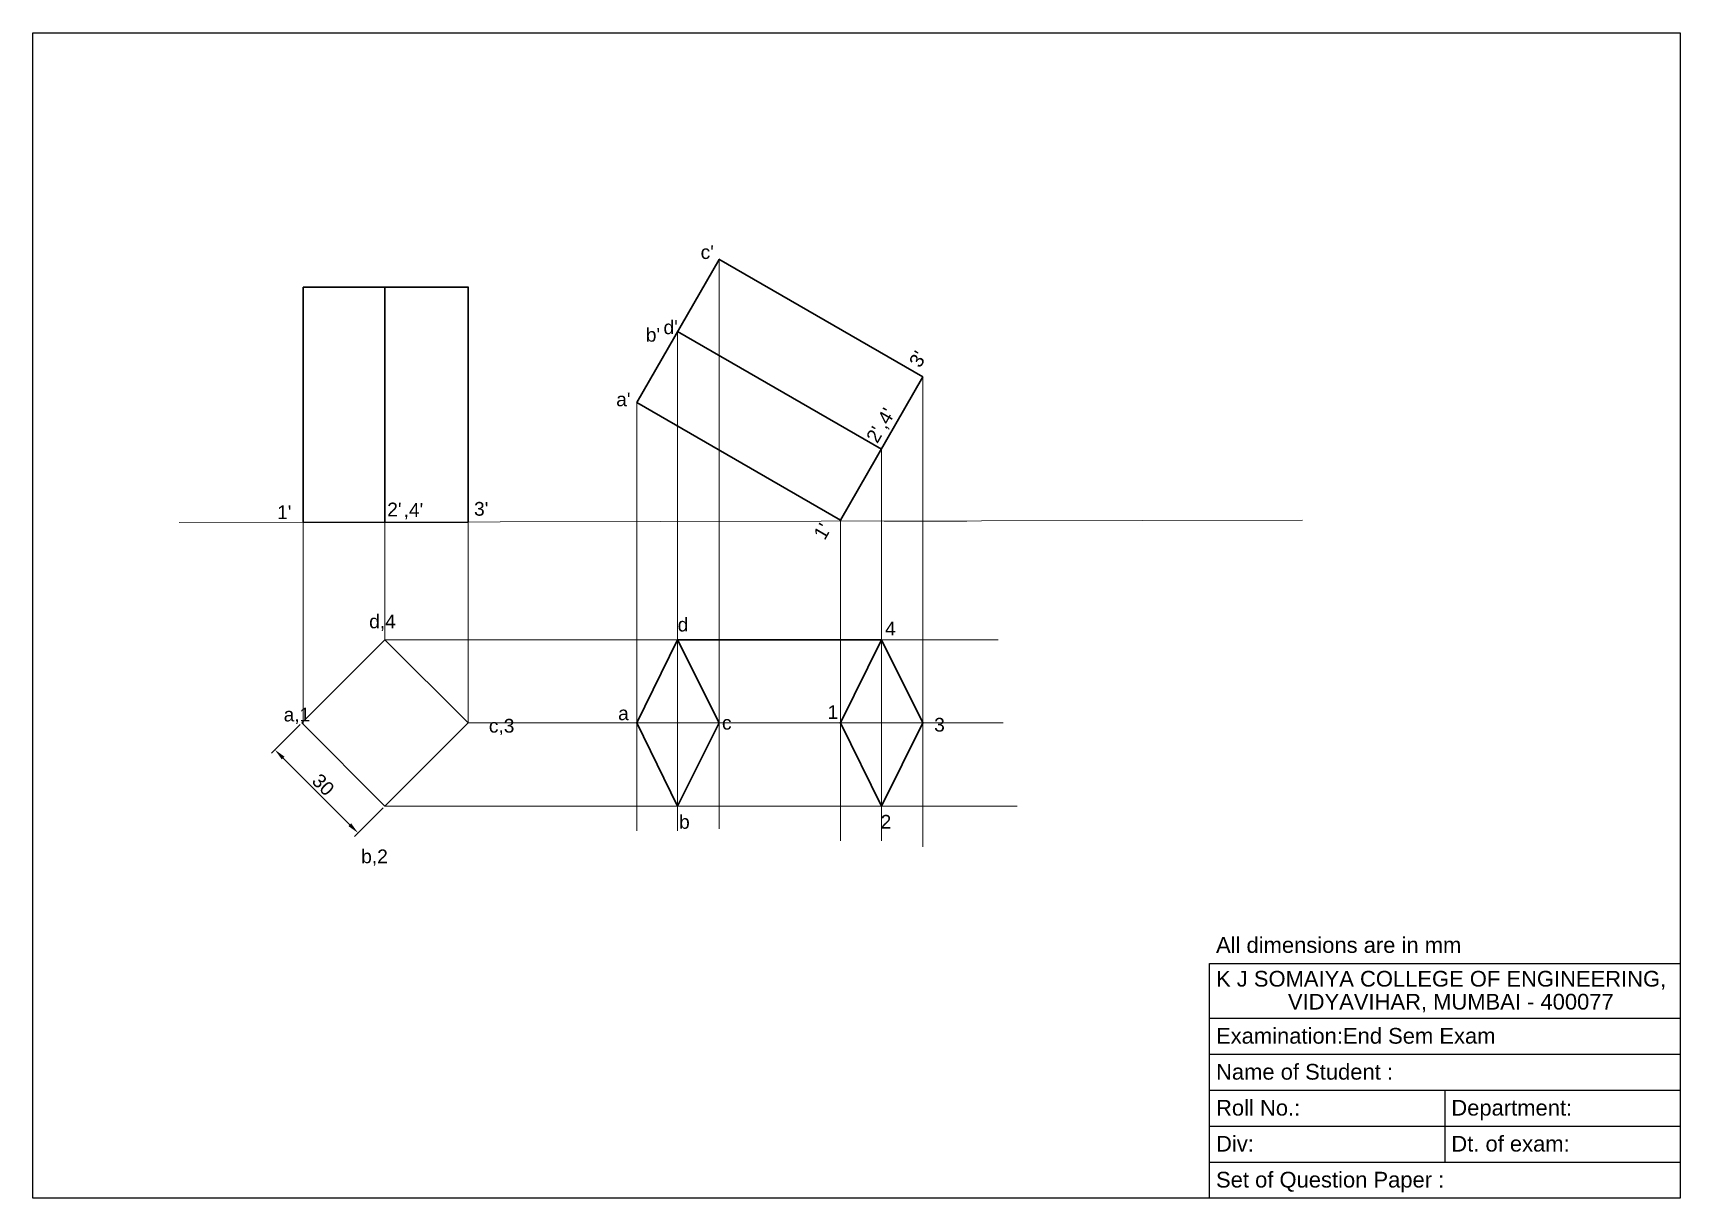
# Model space of a CAD drawing. Header units: millimetres. Extents: x 2649 to 6569, y 570 to 2859.
# Drawn here: x 6149.4 to 6569.4, y 1428.3 to 1725.3 of the extents above; entities that cross this region are included whole.
import ezdxf

# ---------------------------------------------------------------- set-up
doc = ezdxf.new("R2010")
doc.units = ezdxf.units.MM
doc.styles.get("Standard").update_dxf_attribs({"font": 'arial.ttf', "height": 3.5})
doc.dimstyles.new('ISO-25', dxfattribs={"dimtxt": 3, "dimasz": 3, "dimexe": 1.25, "dimexo": 0.625, "dimtad": 1, "dimtxsty": 'Standard', "dimcen": 2.5, "dimadec": 0, "dimazin": 0, "dimtfac": 1, "dimtmove": 0, "dimatfit": 3, "dimfxl": 1, "dimarcsym": 0})

msp = doc.modelspace()

# ---------------------------------------------------------------- texts
at = {"lineweight": 9, "transparency": 33554687}
for s, p in [("c'", (6319.636, 1667.728)), ("d'", (6310.169, 1648.566)), ("b'", (6305.656, 1646.649)), ("a'", (6298.104, 1630.184)), ("2'", (6239.719, 1602.119)), (",4'", (6243.895, 1601.989)), ("3'", (6261.859, 1602.287))]:
    msp.add_text(s, height=3.5, dxfattribs=at).set_placement(p)
for s, p in [("3'", (6375.607, 1639.773)), (",4'", (6366.883, 1624.066)), ("2'", (6364.683, 1620.515))]:
    msp.add_text(s, height=3.5, rotation=60, dxfattribs=at).set_placement(p)
at = {"lineweight": 30, "transparency": 33554687}
for s, p in [('d', (6313.784, 1572.773)), ('4', (6366.667, 1571.757)), ('a', (6298.595, 1550.169)), ('c', (6325.081, 1547.757)), ('1', (6352.011, 1550.472)), ('3', (6379.185, 1547.259)), ('b', (6314.146, 1522.485)), ('2', (6365.522, 1522.516))]:
    msp.add_text(s, height=3.5, dxfattribs=at).set_placement(p)
at = {"transparency": 33554687}
for s, height, p in [('All dimensions are in mm', 4.00791, (6451.061, 1490.852)), ('K J SOMAIYA COLLEGE OF ENGINEERING, ', 4.00791, (6451.061, 1482.244)), ('VIDYAVIHAR, MUMBAI - 400077', 4.00791, (6469.397, 1476.392)), ('Examination:End Sem Exam ', 4.00791, (6451.061, 1467.696)), ('Name of Student : ', 4.00791, (6451.061, 1458.529)), ('Roll No.: ', 4.0079, (6451.061, 1449.362)), ('Department: ', 4.00791, (6511.061, 1449.362)), ('Div: ', 4.0079, (6451.061, 1440.196)), ('Dt. of exam:', 4.00791, (6511.061, 1440.196)), ('Set of Question Paper : ', 4.00791, (6451.061, 1431.029))]:
    msp.add_text(s, height=height, dxfattribs=at).set_placement(p)
at = {"lineweight": 9, "transparency": 33554687, "char_height": 3.5, "attachment_point": 1}
for s, width, insert in [("1'", 6.24547, (6211.64, 1604.905)), ('d,4', 11.07091, (6235.12, 1577.087)), ('a,1', 11.07091, (6213.307, 1553.346)), ('c,3', 11.07091, (6265.639, 1550.498)), ('b,2', 11.07091, (6233.08, 1517.199))]:
    msp.add_mtext_dynamic_manual_height_columns(s, width=width, gutter_width=17.5, heights=[0], dxfattribs=dict(at, insert=insert))
at = {"lineweight": 9, "transparency": 33554687, "insert": (6348.23, 1597.59), "char_height": 3.5, "attachment_point": 1, "rotation": 60}
msp.add_mtext_dynamic_manual_height_columns("1'", width=6.24547, gutter_width=17.5, heights=[0], dxfattribs=at)

# ---------------------------------------------------------------- blocks, each defined once
blk = doc.blocks.new('*D28')
at = {"color": 0, "lineweight": -2, "transparency": 16777216}
for p, q in [((6217.49, 1549.03), (6210.19, 1541.73)), ((6213.2, 1540.49), (6230.17, 1523.52)), ((6238.71, 1527.82), (6231.41, 1520.52))]:
    blk.add_line(p, q, dxfattribs=at)
at = {"color": 0, "lineweight": 30, "transparency": 16777216}
for points in [[(6213.55, 1540.85), (6212.85, 1540.14), (6211.08, 1542.61)], [(6230.52, 1523.88), (6229.82, 1523.17), (6232.29, 1521.4)]]:
    blk.add_solid(points, dxfattribs=at)
at = {"layer": 'Defpoints', "color": 0, "lineweight": 30, "transparency": 16777216}
for p in [(6217.93, 1549.47), (6239.15, 1528.26), (6232.29, 1521.4)]:
    blk.add_point(p, dxfattribs=at)
at = {"color": 0, "lineweight": 9, "transparency": 16777216, "insert": (6223.39, 1533.71), "char_height": 3.5, "attachment_point": 5, "rotation": 315}
blk.add_mtext('30', dxfattribs=at)

# ---------------------------------------------------------------- dimensions: what is measured, and where the dimension line sits
at = {"lineweight": 9, "transparency": 33554687}
dim = msp.add_aligned_dim(p1=(6217.934, 1549.471), p2=(6239.148, 1528.257), distance=-9.696, dimstyle='ISO-25', dxfattribs=at)
dim.commit()
dim.dimension.update_dxf_attribs({"geometry": '*D28', "text_midpoint": (6223.392, 1533.715)})

# ---------------------------------------------------------------- linework, layer by layer
at = {"transparency": 33554687}
for p, q in [((6149.383, 1725.346), (6569.383, 1725.346)), ((6149.383, 1428.346), (6149.383, 1725.346)), ((6569.383, 1725.346), (6569.383, 1428.346)), ((6449.383, 1488.17), (6569.383, 1488.17)), ((6449.383, 1428.346), (6449.383, 1488.17)), ((6449.383, 1474.18), (6569.383, 1474.18)), ((6449.383, 1465.013), (6569.383, 1465.013)), ((6449.383, 1455.846), (6569.383, 1455.846)), ((6509.383, 1455.846), (6509.383, 1437.513)), ((6449.383, 1446.68), (6569.383, 1446.68)), ((6449.383, 1437.513), (6569.383, 1437.513)), ((6569.383, 1428.346), (6149.383, 1428.346)), ((6569.383, 1428.346), (6449.383, 1428.346))]:
    msp.add_line(p, q, dxfattribs=at)
at = {"lineweight": 30, "transparency": 33554687}
for p, q in [((6303.33, 1631.166), (6324.377, 1667.621)), ((6376.261, 1637.665), (6324.3, 1667.665)), ((6218.266, 1600.578), (6218.266, 1660.578)), ((6218.266, 1660.578), (6260.361, 1660.578)), ((6239.148, 1600.578), (6239.148, 1660.578)), ((6260.361, 1600.667), (6260.361, 1660.667)), ((6365.732, 1619.25), (6313.77, 1649.25)), ((6376.261, 1637.665), (6355.291, 1601.166)), ((6355.291, 1601.166), (6303.33, 1631.166)), ((6260.361, 1600.667), (6218.266, 1600.578)), ((6303.33, 1549.471), (6313.77, 1570.684)), ((6313.77, 1570.684), (6324.377, 1570.684)), ((6313.77, 1570.684), (6324.377, 1549.471)), ((6324.377, 1570.684), (6365.776, 1570.684)), ((6365.776, 1570.684), (6355.291, 1549.471)), ((6376.261, 1549.471), (6365.776, 1570.684)), ((6313.77, 1528.257), (6303.33, 1549.471)), ((6324.377, 1549.471), (6313.77, 1528.257)), ((6355.291, 1549.471), (6365.776, 1528.257)), ((6365.776, 1528.257), (6376.261, 1549.471))]:
    msp.add_line(p, q, dxfattribs=at)
at = {"lineweight": 9, "transparency": 33554559}
for p, q in [((6324.377, 1667.621), (6324.377, 1522.449)), ((6313.77, 1649.25), (6313.77, 1521.936)), ((6376.261, 1637.665), (6376.261, 1517.835)), ((6303.33, 1631.166), (6303.33, 1521.936)), ((6365.776, 1619.415), (6365.776, 1519.373)), ((6239.148, 1600.578), (6239.148, 1570.684)), ((6260.361, 1549.471), (6260.361, 1600.667)), ((6355.291, 1601.166), (6355.291, 1519.373)), ((6239.148, 1570.684), (6395.498, 1570.684)), ((6260.361, 1549.471), (6396.78, 1549.471)), ((6239.148, 1528.257), (6400.371, 1528.257))]:
    msp.add_line(p, q, dxfattribs=at)
at = {"lineweight": 9, "transparency": 33554687}
for p, q in [((6186.695, 1600.511), (6473.124, 1601.117)), ((6218.266, 1600.578), (6239.148, 1600.578)), ((6366.479, 1600.859), (6387.529, 1600.859))]:
    msp.add_line(p, q, dxfattribs=at)
at = {"lineweight": 9, "transparency": 33554495}
msp.add_line((6218.266, 1549.139), (6218.266, 1600.578), dxfattribs=at)
at = {"lineweight": 30, "transparency": 33554687}
msp.add_lwpolyline([(6217.934, 1549.471), (6239.148, 1570.684), (6260.361, 1549.471), (6239.148, 1528.257)], close=True, dxfattribs=at)
at = {"lineweight": 9, "transparency": 33554687}
msp.add_arc((6366.479, 1600.859), 21.05, 0, 0.12129, dxfattribs=at)

msp.set_redraw_order([(e.dxf.handle, doc.entitydb.next_handle()) for e in msp.query("TEXT MTEXT ATTDEF DIMENSION ARC_DIMENSION")])  # texts and dimensions are drawn at this point

doc.saveas('drawing.dxf')
